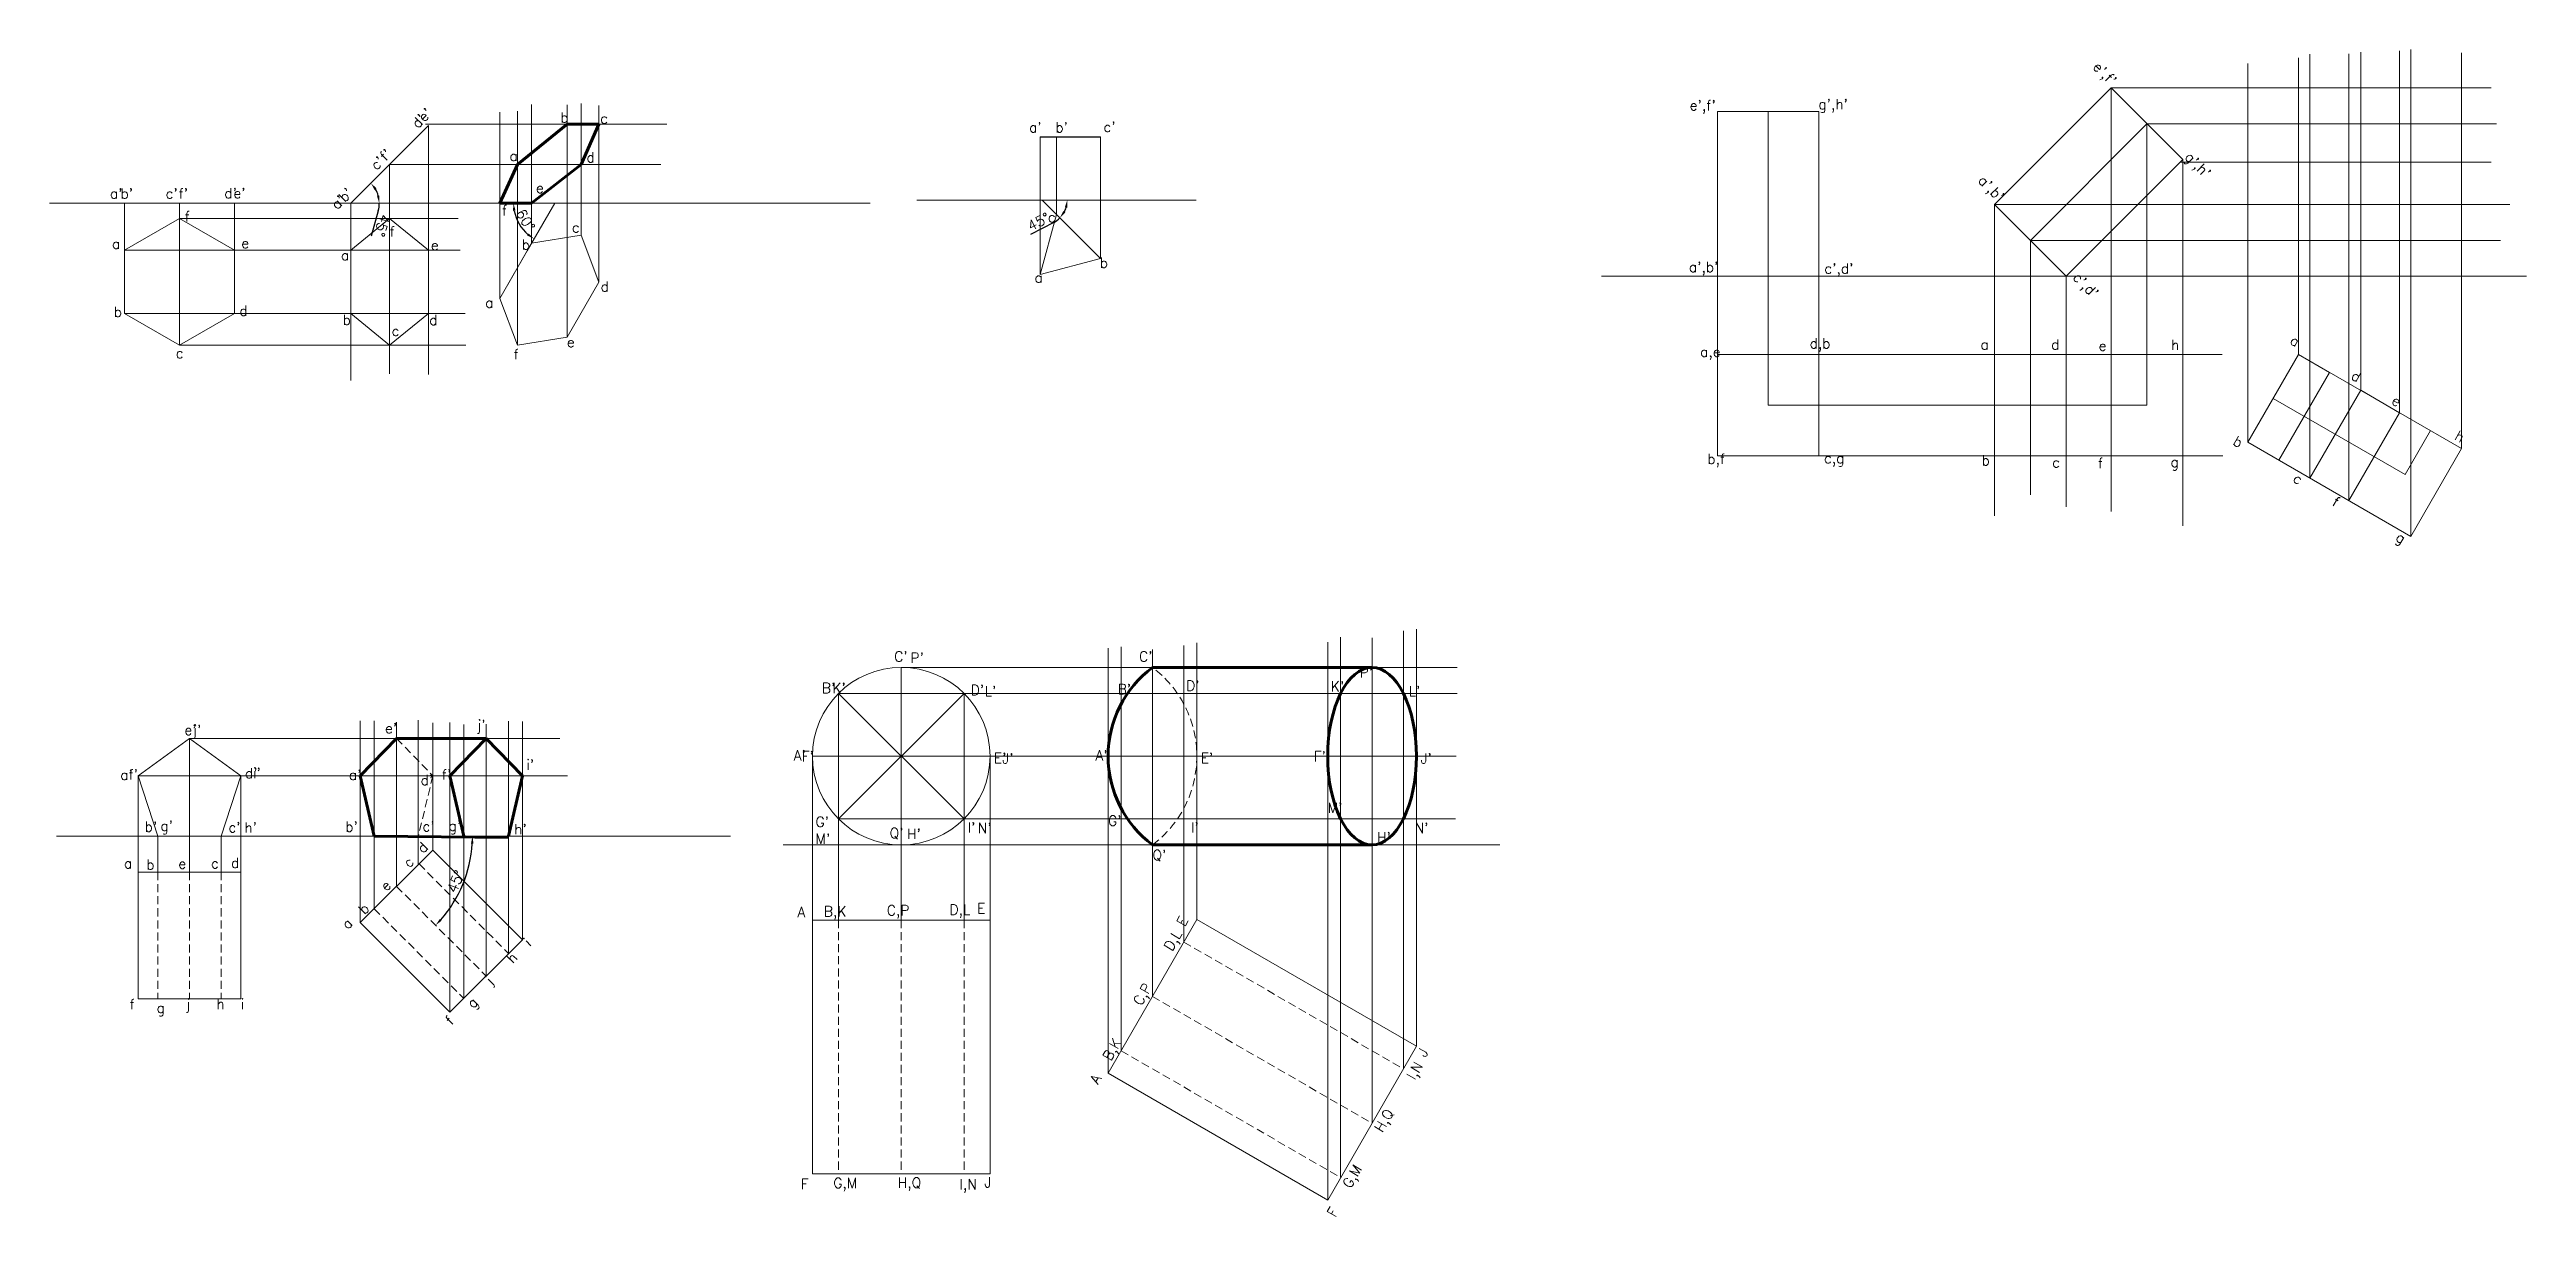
# Model space of a CAD drawing. Header units: millimetres. Extents: x -9631 to 7217, y -631 to 1394.
# Drawn here: x 5886 to 6863, y -631 to -171 of the extents above; entities that cross this region are included whole.
import ezdxf

# ---------------------------------------------------------------- set-up
doc = ezdxf.new("R2010")
doc.units = ezdxf.units.MM
doc.header["$PDMODE"] = 35
doc.header["$PDSIZE"] = 2
doc.linetypes.add('HIDDEN2', pattern=[4.7625, 3.175, -1.5875])
doc.layers.get('0').update_dxf_attribs({"lineweight": 15})
doc.layers.add('Annotations', color=7, linetype='Continuous', lineweight=30)
doc.layers.add('Solid', color=7, linetype='Continuous', lineweight=80)
doc.styles.get("Standard").update_dxf_attribs({"font": 'simplex8.shx'})
doc.dimstyles.new('ISO-25', dxfattribs={"dimtxt": 4, "dimasz": 3, "dimexe": 2, "dimexo": 1, "dimgap": 1, "dimtad": 1, "dimrnd": 0.05, "dimtxsty": 'Standard', "dimcen": 2.5, "dimadec": 0, "dimazin": 0, "dimtfac": 1, "dimtmove": 0, "dimatfit": 3, "dimfxl": 1, "dimarcsym": 0})

msp = doc.modelspace()

# ---------------------------------------------------------------- texts
at = {"char_height": 4, "attachment_point": 1}
for s, insert, rotation in [("e',f'", (6694.64, -175.607), 315), ("e'", (6031.189, -197.325), 45), ("d'", (6028.667, -199.848), 45), ("c'", (6012.395, -216.337), 45), ("f'", (6015.995, -212.738), 45), ("g',h'", (6730.848, -211.178), 315), ("a',b'", (6649.368, -220.447), 315), ("a'", (5996.88, -231.853), 45), ("b'", (5999.83, -228.903), 45), ("c',d'", (6686.729, -258.632), 315), ('a', (6771.431, -283.577), 330), ('d', (6795.566, -297.512), 330), ('e', (6811.522, -307.321), 330), ('h', (6836.418, -321.326), 330), ('b', (6748.979, -323.379), 330), ('c', (6772.654, -337.989), 330), ('f', (6788.157, -347.244), 330), ('g', (6813.16, -361.191), 330), ('d', (6030.771, -485.616), 45), ('c', (6025.279, -491.332), 45), ('e', (6016.26, -500.532), 45), ('a', (6001.017, -515.594), 45), ('b', (6007.601, -509.731), 45), ('E', (6330.45, -515.333), 60), ('i', (6072.794, -522.248), 45), ('D,L', (6325.458, -525.02), 60), ('j', (6057.538, -537.504), 45), ('h', (6066, -529.043), 45), ('g', (6050.424, -546.766), 45), ('C,P', (6313.337, -546.592), 60), ('f', (6041.873, -553.318), 45), ('B,K', (6301.271, -568.299), 60), ('J', (6425.42, -566.874), 60), ('A', (6296.309, -577.433), 60), ('I,N', (6421.212, -575.801), 60), ('H,Q', (6408.463, -596.517), 60), ('G,M', (6395.877, -618.59), 60), ('F', (6389.811, -629.915), 60)]:
    msp.add_mtext_dynamic_manual_height_columns(s, width=5.09003, gutter_width=20, heights=[0], dxfattribs=dict(at, insert=insert, rotation=rotation))
for s, heights, insert in [("e',f'", [0], (6533.097, -191.287)), ("g',h'", [0], (6583.853, -190.837)), ('b', [0], (6087.692, -196.093)), ('c', [0], (6103.434, -196.448)), ("a'", [0], (6272.572, -199.949)), ("b'", [0], (6282.962, -199.949)), ("c'", [0], (6301.9, -199.782)), ('a', [0], (6067.66, -211.219)), ('d', [0], (6097.998, -211.753)), ("a'", [0], (5910.099, -226.051)), ("b'", [0], (5914.271, -226.051)), ("c'", [0], (5932.042, -226.051)), ("f'", [0], (5937.132, -226.051)), ("d'", [0], (5955.207, -225.897)), ("e'", [0], (5958.775, -225.897)), ('f', [0], (6064.723, -232.686)), ('e', [0], (6078.085, -223.877)), ('f', [0], (5939.604, -235.06)), ('f', [0], (6020.401, -241.005)), ('c', [0], (6092.283, -239.397)), ('c', [0], (6279.968, -235.375)), ('a', [0], (5910.879, -245.838)), ('e', [0], (5961.904, -245.594)), ('a', [0], (6001.184, -250.371)), ('e', [0], (6036.663, -246.371)), ('b', [0], (6072.49, -246.18)), ('b', [0], (6300.439, -253.327)), ('d', [0], (6103.609, -262.675)), ('a', [0], (6274.703, -259.175)), ("a',b'", [0], (6532.792, -255.006)), ("c',d'", [0], (6586.211, -255.589)), ('b', [0], (5911.611, -272.661)), ('d', [0], (5961.137, -272.256)), ('a', [0], (6058.084, -269.062)), ('b', [0], (6001.842, -275.833)), ('c', [0], (6021.181, -280.2)), ('d', [0], (6036.013, -275.892)), ('c', [0], (5936.025, -288.998)), ('f', [0], (6069.266, -289.372)), ('e', [0], (6090.289, -284.612)), ('a,e', [0], (6537.222, -288.418)), ('d,b', [0], (6580.405, -285.115)), ('a', [0], (6647.791, -285.538)), ('d', [0], (6675.66, -285.538)), ('e', [0], (6694.383, -286.055)), ('h', [0], (6722.946, -285.736)), ('b,f', [0], (6540.061, -330.673)), ('c,g', [0], (6586.08, -330.384)), ('b', [0], (6648.248, -331.234)), ('c', [0], (6676.056, -332.048)), ('f', [0], (6694.11, -332.312)), ('g', [0], (6722.736, -331.889)), ("C'", [0], (6219.388, -408.559)), ("P'", [0], (6225.808, -409.116)), ("C'", [0], (6315.938, -408.559)), ("P'", [0], (6402.95, -414.855)), ("B'", [0], (6190.872, -420.998)), ("K'", [0], (6194.982, -420.963)), ("D'", [0], (6249.569, -421.763)), ("L'", [0], (6255.03, -422.225)), ("B'", [0], (6307.508, -421.457)), ("D'", [0], (6334.539, -420.066)), ("K'", [0], (6391.577, -420.344)), ("L'", [0], (6422.27, -422.225)), ("e'", [0], (5939.445, -437.546)), ("j'", [0], (5942.718, -437.546)), ("e'", [0], (6018.572, -436.85)), ("j'", [0], (6054.859, -435.551)), ("A'", [0], (6179.714, -447.557)), ("F'", [0], (6182.894, -447.905)), ("E'", [0], (6258.667, -448.586)), ("J'", [0], (6261.979, -448.765)), ("A'", [0], (6298.762, -447.557)), ("E'", [0], (6340.221, -448.586)), ("F'", [0], (6384.888, -447.905)), ("J'", [0], (6426.95, -448.765)), ("a'", [0], (5914.173, -455.212)), ("f'", [0], (5917.408, -455.093)), ("d'", [0], (5963.362, -454.589)), ("i'", [0], (5966.528, -454.494)), ("a'", [0], (6004.328, -455.212)), ("d'", [0], (6032.625, -457.28)), ("f'", [0], (6040.974, -455.093)), ("i'", [0], (6074.322, -451.187)), (" M'", [0], (6390.329, -468.201)), ("b'", [4], (5923.789, -475.656)), ("g'", [0], (5929.987, -475.299)), ("c'", [0], (5956.806, -475.894)), ("h'", [0], (5963.124, -476.013)), ("b'", [4], (6002.915, -475.656)), ("c'", [0], (6033.333, -475.518)), ("g'", [0], (6043.642, -475.283)), ("h'", [0], (6069.525, -476.617)), ("G' M'", [0], (6188.374, -473.742)), ("Q'", [0], (6217.571, -478.176)), ("H'", [0], (6224.418, -478.515)), ("I'", [0], (6248.338, -475.995)), ("N'", [0], (6252.341, -476.176)), ("G'", [0], (6303.727, -473.311)), ("I'", [0], (6336.422, -475.995)), ("N'", [0], (6424.638, -476.176)), ("Q'", [0], (6321.227, -486.83)), ("H'", [0], (6409.759, -479.88)), ('a', [0], (5915.615, -490.09)), ('b', [0], (5924.416, -490.599)), ('e', [0], (5937.044, -490.217)), ('c', [0], (5949.927, -490.09)), ('d', [0], (5957.852, -489.931)), ('E', [0], (6252.094, -507.835)), ('A', [0], (6181.244, -509.318)), ('B,K', [0], (6191.635, -509.048)), ('C,P', [0], (6216.467, -508.644)), ('D,L', [0], (6241.209, -508.355)), ('f', [0], (5917.83, -545.654)), ('j', [0], (5940.089, -545.548)), ('h', [0], (5952.055, -545.548)), ('i', [0], (5961.664, -545.548)), ('g', [0], (5928.509, -547.068)), ('F', [0], (6182.544, -616.534)), ('G,M', [0], (6195.385, -616.125)), ('H,Q', [0], (6220.793, -615.989)), ('I,N', [0], (6245.109, -616.671)), ('J', [0], (6254.944, -615.852))]:
    msp.add_mtext_dynamic_manual_height_columns(s, width=5.09003, gutter_width=20, heights=heights, dxfattribs=dict(at, insert=insert))

# ---------------------------------------------------------------- blocks, each defined once
blk = doc.blocks.new('*D187')
at = {"color": 0, "lineweight": -2, "transparency": 16777216}
blk.add_line((6015.9, -234.84), (6013.14, -244.85), dxfattribs=at)
for start, end in [(15.38487, 29.61513), (344.61513, 0)]:
    blk.add_arc((6005.09, -231.87), 11.21, start, end, dxfattribs=at)
at = {"color": 0, "transparency": 16777216}
for points in [[(6014.44, -226.64), (6015.23, -226.03), (6013.02, -223.95)], [(6016.39, -228.83), (6015.4, -228.96), (6016.3, -231.87)]]:
    blk.add_solid(points, dxfattribs=at)
at = {"layer": 'Defpoints', "color": 0, "transparency": 16777216}
for p in [(6020.4, -216.56), (5886.27, -231.87), (6005.09, -231.87), (6014.8, -226.27), (6209.84, -231.87)]:
    blk.add_point(p, dxfattribs=at)
at = {"color": 0, "transparency": 16777216, "insert": (6017.41, -240.64), "char_height": 4, "attachment_point": 5, "rotation": 254.61513}
blk.add_mtext('45°', dxfattribs=at)
blk = doc.blocks.new('*D188')
at = {"color": 0, "lineweight": -2, "transparency": 16777216}
blk.add_arc((6085.49, -231.87), 16.24, 190.60106, 229.39894, dxfattribs=at)
at = {"color": 0, "transparency": 16777216}
for points in [[(6069.03, -234.9), (6070.03, -234.81), (6069.25, -231.87)], [(6075.21, -243.79), (6074.64, -244.61), (6077.37, -245.93)]]:
    blk.add_solid(points, dxfattribs=at)
at = {"layer": 'Defpoints', "color": 0, "transparency": 16777216}
for p in [(5886.27, -231.87), (6085.49, -231.87), (6209.84, -231.87), (6070.23, -237.42), (6074.67, -250.62)]:
    blk.add_point(p, dxfattribs=at)
at = {"color": 0, "transparency": 16777216, "insert": (6074.03, -238.49), "char_height": 4, "attachment_point": 5, "rotation": 300}
blk.add_mtext('60°', dxfattribs=at)
blk = doc.blocks.new('*D189')
at = {"color": 0, "lineweight": -2, "transparency": 16777216}
blk.add_line((6282.3, -239.43), (6273.1, -244.24), dxfattribs=at)
for start, end in [(332.40951, 342.59049), (297.59049, 315)]:
    blk.add_arc((6277.71, -230.65), 9.91, start, end, dxfattribs=at)
at = {"color": 0, "transparency": 16777216}
for points in [[(6286.68, -233.54), (6287.66, -233.69), (6287.62, -230.65)], [(6286.9, -235.53), (6286.09, -234.94), (6284.72, -237.66)]]:
    blk.add_solid(points, dxfattribs=at)
at = {"layer": 'Defpoints', "color": 0, "transparency": 16777216}
for p in [(6228.36, -230.65), (6277.71, -230.65), (6287.29, -233.21), (6338.46, -230.65), (6299.73, -252.66)]:
    blk.add_point(p, dxfattribs=at)
at = {"color": 0, "transparency": 16777216, "insert": (6276.31, -239.18), "char_height": 4, "attachment_point": 5, "rotation": 27.59049}
blk.add_mtext('45°', dxfattribs=at)
blk = doc.blocks.new('*D193')
at = {"layer": 'Annotations', "color": 0, "lineweight": -2, "transparency": 16777216}
blk.add_arc((6003.32, -481.38), 49.74, 318.45657, 356.54343, dxfattribs=at)
at = {"layer": 'Annotations', "color": 0, "lineweight": 13, "transparency": 16777216}
for points in [[(6052.47, -484.36), (6053.47, -484.39), (6053.06, -481.38)], [(6040.91, -514.71), (6040.18, -514.02), (6038.49, -516.55)]]:
    blk.add_solid(points, dxfattribs=at)
at = {"layer": 'Defpoints', "color": 0, "lineweight": 13, "transparency": 16777216}
for p in [(5889.02, -481.38), (6154.87, -481.38), (6023.14, -501.19), (6046.39, -506.25), (6058.49, -536.55)]:
    blk.add_point(p, dxfattribs=at)
at = {"layer": 'Annotations', "color": 0, "lineweight": 13, "transparency": 16777216, "insert": (6046.5, -499.26), "char_height": 4, "attachment_point": 5, "rotation": 67.5}
blk.add_mtext('45°', dxfattribs=at)

# ---------------------------------------------------------------- dimensions: what is measured, and where the dimension line sits
for base, line1, line2, picture, middle in [((6014.797, -226.267), ((5886.267, -231.87), (6209.839, -231.87)), ((6005.092, -231.87), (6020.401, -216.561)), '*D187', (6017.412, -240.643)), ((6070.234, -237.423), ((6085.492, -231.87), (6074.666, -250.62)), ((5886.267, -231.87), (6209.839, -231.87)), '*D188', (6074.028, -238.489)), ((6287.286, -233.213), ((6277.712, -230.648), (6299.727, -252.663)), ((6228.363, -230.648), (6338.457, -230.648)), '*D189', (6276.313, -239.177))]:
    dim = msp.add_angular_dim_2l(base=base, line1=line1, line2=line2, dimstyle='ISO-25', override={"dimfxl": 1.25})
    dim.commit()
    dim.dimension.update_dxf_attribs({"geometry": picture, "text_midpoint": middle})
at = {"layer": 'Annotations', "lineweight": 13}
dim = msp.add_angular_dim_2l(base=(6046.394, -506.246), line1=((5889.024, -481.379), (6154.872, -481.379)), line2=((6023.137, -501.194), (6058.493, -536.549)), dimstyle='ISO-25', override={"dimfxl": 1.25}, dxfattribs=at)
dim.commit()
dim.dimension.update_dxf_attribs({"geometry": '*D193', "text_midpoint": (6046.5, -499.263)})

# ---------------------------------------------------------------- linework, layer by layer
for p, q in [((6076.366, -247.676), (6076.366, -192.923)), ((6090.383, -284.636), (6090.383, -193.064)), ((6095.874, -244.505), (6095.874, -192.543)), ((6102.883, -262.985), (6102.883, -193.294)), ((6020.401, -216.561), (6035.711, -201.251)), ((6034.557, -200.692), (6129.648, -200.692)), ((6035.711, -201.251), (6035.711, -299.392)), ((6063.841, -269.37), (6063.841, -195.981)), ((6070.874, -287.807), (6070.874, -195.607)), ((6276.996, -230.648), (6276.996, -205.648)), ((6283.41, -230.648), (6283.41, -205.648)), ((6300.729, -230.648), (6300.729, -205.648)), ((6005.092, -231.87), (6020.401, -216.561)), ((6020.401, -216.561), (6020.401, -299.194)), ((6020.401, -216.561), (6127.337, -216.561)), ((5886.267, -231.87), (6209.839, -231.87)), ((5915.894, -250.371), (5915.894, -231.87)), ((5915.894, -231.87), (5937.545, -231.87)), ((5937.545, -237.871), (5937.545, -231.87)), ((5937.545, -231.87), (5959.195, -231.87)), ((5959.195, -275.371), (5959.195, -231.87)), ((6005.092, -231.87), (6005.092, -301.815)), ((6085.492, -231.87), (6074.666, -250.62)), ((6228.363, -230.648), (6338.457, -230.648)), ((6276.996, -260.011), (6276.996, -230.648)), ((6277.712, -230.648), (6299.727, -252.663)), ((6283.324, -236.259), (6283.324, -230.648)), ((6300.729, -253.615), (6300.729, -230.648)), ((5937.545, -287.871), (5937.545, -234.871)), ((5937.545, -237.871), (6047.472, -237.871)), ((5915.894, -250.371), (6048.268, -250.371)), ((6074.666, -250.62), (6063.841, -269.37)), ((5915.894, -275.371), (6050.126, -275.371)), ((5937.545, -287.871), (6050.391, -287.871))]:
    msp.add_line(p, q)
for points in [[(5915.894, -250.371), (5915.894, -275.371), (5937.545, -287.871), (5959.195, -275.371), (5959.195, -250.371), (5937.545, -237.871)], [(6005.092, -250.371), (6020.401, -237.871), (6035.711, -250.321), (6035.711, -275.371), (6020.401, -287.871), (6005.092, -275.371)], [(6283.324, -236.259), (6276.996, -260.011), (6300.729, -253.615)], [(6090.383, -284.636), (6070.874, -287.807), (6063.841, -269.37), (6076.366, -247.676), (6095.874, -244.505), (6102.883, -262.985)]]:
    msp.add_lwpolyline(points, close=True)
at = {"layer": 'Annotations', "lineweight": 13}
for p, q in [((6773.235, -291.48), (6773.235, -174.551)), ((6777.73, -340.263), (6777.73, -173.091)), ((6793.039, -349.102), (6793.039, -172.944)), ((6797.73, -305.622), (6797.73, -172.361)), ((6813.039, -314.461), (6813.039, -171.788)), ((6817.534, -363.244), (6817.534, -171.292)), ((6837.534, -328.603), (6837.534, -172.521)), ((6753.235, -326.121), (6753.235, -176.776)), ((6653.305, -232.366), (6699.267, -186.404)), ((6699.267, -186.404), (6727.551, -214.689)), ((6699.267, -186.404), (6699.267, -353.389)), ((6699.267, -186.404), (6849.173, -186.404)), ((6544.004, -260.65), (6544.004, -195.65)), ((6544.004, -195.65), (6584.004, -195.65)), ((6564.004, -195.65), (6564.004, -311.48)), ((6564.004, -260.65), (6564.004, -195.65)), ((6564.004, -260.65), (6564.004, -195.65)), ((6584.004, -260.65), (6584.004, -195.65)), ((6667.447, -246.508), (6713.409, -200.546)), ((6713.409, -311.48), (6713.409, -200.546)), ((6713.409, -200.546), (6851.295, -200.546)), ((6681.589, -260.65), (6727.551, -214.689)), ((6727.551, -214.689), (6727.551, -359.105)), ((6726.538, -215.701), (6849.173, -215.701)), ((6797.73, -215.701), (6836.902, -215.701)), ((6653.305, -232.366), (6681.589, -260.65)), ((6653.305, -232.366), (6653.305, -339.881)), ((6653.305, -232.366), (6856.6, -232.366)), ((6773.235, -232.366), (6813.039, -232.366)), ((6667.447, -246.508), (6667.447, -346.792)), ((6667.447, -246.508), (6852.887, -246.508)), ((6498.301, -260.65), (6793.091, -260.65)), ((6544.004, -291.48), (6544.004, -260.65)), ((6544.004, -260.65), (6584.004, -260.65)), ((6584.004, -291.48), (6584.004, -260.65)), ((6681.589, -260.65), (6681.589, -351.62)), ((6681.589, -260.65), (6849.704, -260.65)), ((6777.73, -260.65), (6817.534, -260.65)), ((6793.091, -260.65), (6863.103, -260.65)), ((6544.004, -291.48), (6743.045, -291.48)), ((6653.305, -291.48), (6727.551, -291.48)), ((6653.305, -331.48), (6653.305, -291.48)), ((6653.305, -291.48), (6667.447, -291.48)), ((6667.447, -291.48), (6667.447, -331.48)), ((6681.589, -331.48), (6681.589, -291.48)), ((6681.589, -291.48), (6699.267, -291.48)), ((6681.589, -291.48), (6699.267, -291.48)), ((6681.589, -291.48), (6699.267, -291.48)), ((6699.267, -291.48), (6681.589, -291.48)), ((6681.589, -291.48), (6689.295, -291.48)), ((6699.267, -291.48), (6689.295, -291.48)), ((6699.267, -291.48), (6690.428, -291.48)), ((6699.267, -291.48), (6699.267, -331.48)), ((6713.409, -311.48), (6713.409, -291.48)), ((6727.551, -291.48), (6727.551, -331.48)), ((6753.235, -326.121), (6773.235, -291.48)), ((6773.235, -291.48), (6837.534, -328.603)), ((6773.235, -291.48), (6785.483, -298.551)), ((6785.483, -298.551), (6765.483, -333.192)), ((6564.004, -311.48), (6584.004, -311.48)), ((6584.004, -311.48), (6713.409, -311.48)), ((6653.305, -311.48), (6713.409, -311.48)), ((6763.235, -308.801), (6815.287, -338.853)), ((6777.73, -340.263), (6797.73, -305.622)), ((6797.73, -305.622), (6813.039, -314.461)), ((6813.039, -314.461), (6797.73, -305.622)), ((6813.039, -314.461), (6793.039, -349.102)), ((6815.287, -338.853), (6825.287, -321.532)), ((6544.004, -331.48), (6743.422, -331.48)), ((6727.551, -331.48), (6653.305, -331.48)), ((6667.447, -331.48), (6681.589, -331.48)), ((6817.534, -363.244), (6753.235, -326.121)), ((6837.534, -328.603), (6817.534, -363.244)), ((6653.305, -339.881), (6653.305, -355.077)), ((6420.204, -573.129), (6420.204, -400.456)), ((6425.329, -564.251), (6425.329, -399.819)), ((6303.727, -574.873), (6303.727, -407.289)), ((6308.852, -565.995), (6308.852, -406.77)), ((6321.227, -544.562), (6321.227, -407.863)), ((6333.601, -523.129), (6333.601, -406.258)), ((6338.727, -514.251), (6338.727, -405.205)), ((6390.329, -624.873), (6390.329, -404.856)), ((6395.455, -615.995), (6395.455, -402.982)), ((6407.829, -594.562), (6407.829, -403.152)), ((6222.17, -414.855), (6222.17, -484.855)), ((6222.17, -414.855), (6441.432, -414.855)), ((6197.421, -425.106), (6246.918, -474.604)), ((6197.421, -474.604), (6246.918, -425.106)), ((6197.421, -425.106), (6197.421, -514.462)), ((6197.421, -425.106), (6246.918, -425.106)), ((6246.918, -425.106), (6246.918, -514.462)), ((6246.918, -425.106), (6441.369, -425.106)), ((6008.836, -515.496), (6008.836, -435.925)), ((6014.299, -510.033), (6014.299, -435.925)), ((6023.137, -501.194), (6023.137, -436.426)), ((6031.707, -492.625), (6031.707, -435.675)), ((6037.439, -486.893), (6037.439, -436.677)), ((6044.191, -550.851), (6044.191, -436.619)), ((6049.654, -545.388), (6049.654, -437.371)), ((6058.493, -536.549), (6058.493, -437.297)), ((6067.332, -527.711), (6067.332, -436.093)), ((6072.794, -522.248), (6072.794, -436.246)), ((5941.439, -442.908), (5941.439, -495.548)), ((5941.439, -442.908), (6080.253, -442.908)), ((6080.253, -442.908), (6087.546, -442.908)), ((5921.213, -457.602), (5921.213, -495.548)), ((5921.213, -457.602), (6085.001, -457.602)), ((5961.664, -457.602), (5961.664, -495.548)), ((6085.001, -457.602), (6090.545, -457.602)), ((6187.17, -449.855), (6257.17, -449.855)), ((6187.17, -449.855), (6187.17, -514.462)), ((6257.17, -449.855), (6257.17, -514.462)), ((6257.17, -449.855), (6440.992, -449.855)), ((6197.421, -474.604), (6246.918, -474.604)), ((6246.918, -474.604), (6440.683, -474.604)), ((5889.024, -481.379), (6154.872, -481.379)), ((5921.213, -481.379), (5928.939, -481.379)), ((5928.939, -481.379), (5928.939, -495.548)), ((5928.939, -481.379), (5941.439, -481.379)), ((5928.939, -481.379), (6074.615, -481.379)), ((5941.439, -481.379), (5953.939, -481.379)), ((5953.939, -481.379), (5953.939, -495.548)), ((5953.939, -481.379), (5961.664, -481.379)), ((6008.836, -515.496), (6037.439, -486.893)), ((6031.707, -481.379), (6014.299, -481.379)), ((6037.439, -486.893), (6072.794, -522.248)), ((6049.654, -481.379), (6067.332, -481.379)), ((6074.615, -481.379), (6112.786, -481.379)), ((6175.543, -484.855), (6352.759, -484.855)), ((6222.17, -484.855), (6222.17, -514.462)), ((6343.294, -484.855), (6458.268, -484.855)), ((5921.213, -495.548), (5961.664, -495.548)), ((5921.213, -495.548), (5921.213, -545.548)), ((5961.664, -495.548), (5961.664, -545.548)), ((6008.836, -515.496), (6044.191, -550.851)), ((6187.17, -514.462), (6257.17, -514.462)), ((6187.17, -514.462), (6187.17, -614.462)), ((6257.17, -514.462), (6257.17, -614.462)), ((6303.727, -574.873), (6338.727, -514.251)), ((6338.727, -514.251), (6425.329, -564.251)), ((6044.191, -550.851), (6072.794, -522.248)), ((5921.213, -545.548), (5961.664, -545.548)), ((6390.329, -624.873), (6425.329, -564.251)), ((6303.727, -574.873), (6390.329, -624.873)), ((6187.17, -614.462), (6257.17, -614.462))]:
    msp.add_line(p, q, dxfattribs=at)
at = {"layer": 'Annotations'}
msp.add_line((6276.996, -205.648), (6300.729, -205.648), dxfattribs=at)
at = {"layer": 'Annotations', "linetype": 'HIDDEN2', "lineweight": 13}
for p, q in [((6023.137, -442.908), (6037.439, -457.602)), ((6037.439, -457.602), (6031.707, -481.379)), ((5928.939, -495.548), (5928.939, -545.548)), ((5941.439, -495.548), (5941.439, -545.548)), ((5953.939, -495.548), (5953.939, -545.548)), ((6031.976, -492.355), (6067.332, -527.711)), ((6023.137, -501.194), (6058.493, -536.549)), ((6014.299, -510.033), (6049.654, -545.388)), ((6197.421, -514.462), (6197.421, -614.462)), ((6222.17, -514.462), (6222.17, -614.462)), ((6246.918, -514.462), (6246.918, -614.462)), ((6333.601, -523.129), (6420.204, -573.129)), ((6321.227, -544.562), (6407.829, -594.562)), ((6308.852, -565.995), (6395.455, -615.995))]:
    msp.add_line(p, q, dxfattribs=at)
at = {"layer": 'Annotations', "lineweight": 13}
for points in [[(6544.004, -291.48), (6544.004, -331.48), (6584.004, -331.48), (6584.004, -291.48)], [(5928.939, -481.379), (5953.939, -481.379), (5961.664, -457.602), (5941.439, -442.908), (5921.213, -457.602)]]:
    msp.add_lwpolyline(points, close=True, dxfattribs=at)
msp.add_circle((6222.17, -449.855), 35, dxfattribs=at)
at = {"layer": 'Annotations', "linetype": 'HIDDEN2', "lineweight": 13}
msp.add_arc((6294.977, -449.855), 43.75, 306.869898, 53.130102, dxfattribs=at)
at = {"layer": 'Solid'}
for p, q in [((6090.383, -200.692), (6070.874, -216.561)), ((6102.883, -200.692), (6090.383, -200.692)), ((6095.874, -216.561), (6102.883, -200.692)), ((6070.874, -216.561), (6063.841, -231.87)), ((6076.366, -231.87), (6095.874, -216.561)), ((6063.841, -231.87), (6076.366, -231.87)), ((6321.227, -414.855), (6407.829, -414.855)), ((6008.836, -457.602), (6023.137, -442.908)), ((6023.137, -442.908), (6058.493, -442.908)), ((6058.493, -442.908), (6044.191, -457.602)), ((6072.794, -457.602), (6058.493, -442.908)), ((6014.299, -481.379), (6008.836, -457.602)), ((6044.191, -457.602), (6049.654, -481.379)), ((6067.332, -481.379), (6072.794, -457.602)), ((6014.299, -481.379), (6067.332, -481.902)), ((6321.227, -484.855), (6407.829, -484.855))]:
    msp.add_line(p, q, dxfattribs=at)
msp.add_arc((6347.477, -449.855), 43.75, 126.869898, 233.130102, dxfattribs=at)
msp.add_ellipse((6407.829, -449.855), major_axis=(0, -35), ratio=0.5, dxfattribs=at)

msp.set_redraw_order([(e.dxf.handle, doc.entitydb.next_handle()) for e in msp.query("TEXT MTEXT ATTDEF DIMENSION ARC_DIMENSION")])  # texts and dimensions are drawn at this point

doc.saveas('drawing.dxf')
